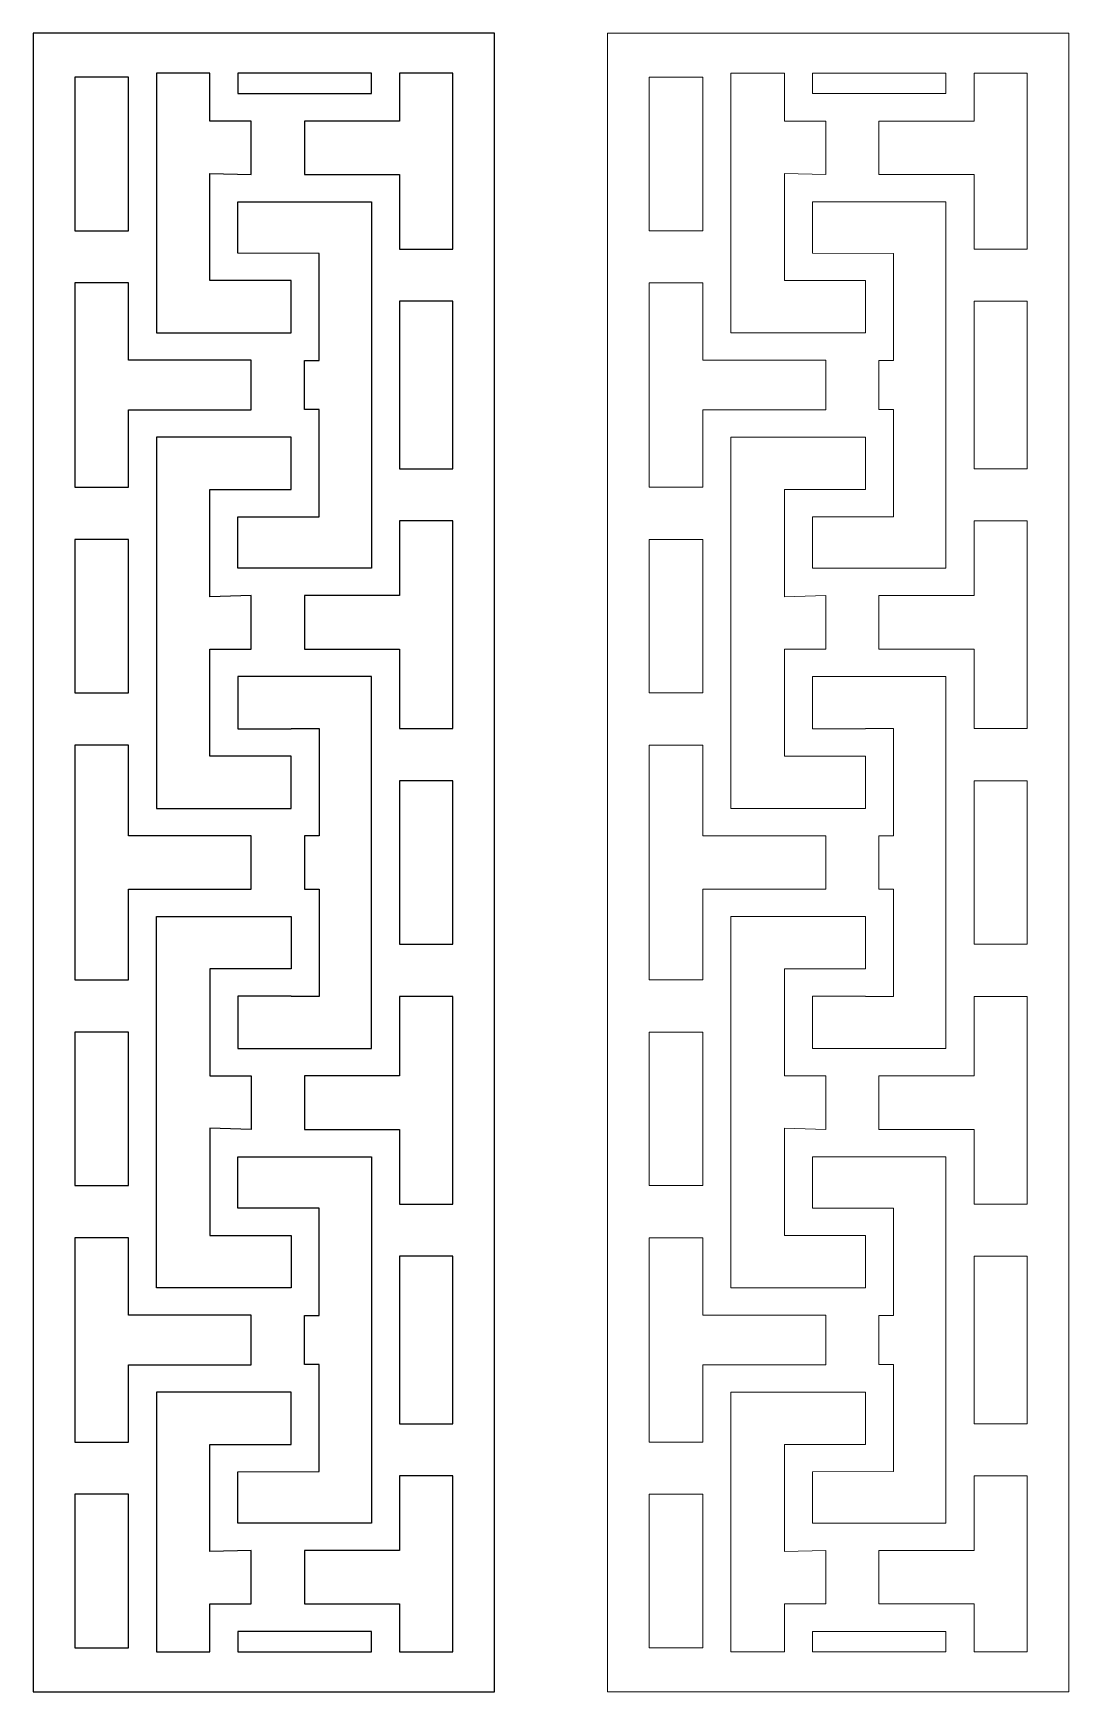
# Model space of a CAD drawing. Header units: centimetres. Extents: x -7.5 to 9.1, y -11.4 to 15.
import ezdxf

# ---------------------------------------------------------------- set-up
doc = ezdxf.new("R2010")
doc.units = ezdxf.units.CM
doc.header["$MEASUREMENT"] = 0
doc.layers.add('Layer 1', color=7, linetype='Continuous')

msp = doc.modelspace()

# ---------------------------------------------------------------- linework, layer by layer
at = {"layer": 'Layer 1', "color": 177}
for points, knots in [([(-7.45065, 15.0297), (-7.45065, 15.0297), (-0.08975, 15.0297), (-0.08975, 15.0297), (-0.08975, 15.0297), (-0.08975, 15.0297), (-0.08975, -11.43466), (-0.08975, -11.43466), (-0.08975, -11.43466), (-0.08975, -11.43466), (-7.45065, -11.43466), (-7.45065, -11.43466), (-7.45065, -11.43466), (-7.45065, -11.43466), (-7.45065, 15.0297), (-7.45065, 15.0297)], [0, 0, 0, 0, 0.2, 0.2, 0.2, 0.2, 0.4, 0.4, 0.4, 0.4, 0.6, 0.6, 0.6, 0.6, 1, 1, 1, 1]), ([(-6.78791, 11.87803), (-6.78791, 11.87803), (-6.78791, 14.32739), (-6.78791, 14.32739), (-6.78791, 14.32739), (-6.78791, 14.32739), (-5.92841, 14.32739), (-5.92841, 14.32739), (-5.92841, 14.32739), (-5.92841, 14.32739), (-5.92841, 11.87803), (-5.92841, 11.87803), (-5.92841, 11.87803), (-5.92841, 11.87803), (-6.78791, 11.87803), (-6.78791, 11.87803)], [0, 0, 0, 0, 0.2, 0.2, 0.2, 0.2, 0.4, 0.4, 0.4, 0.4, 0.6, 0.6, 0.6, 0.6, 1, 1, 1, 1]), ([(-5.48134, 14.39314), (-5.48134, 14.39314), (-4.62969, 14.39314), (-4.62969, 14.39314), (-4.62969, 14.39314), (-4.62969, 14.39314), (-4.62969, 13.62774), (-4.62969, 13.62774), (-4.62969, 13.62774), (-4.62969, 13.62774), (-3.96971, 13.62774), (-3.96971, 13.62774), (-3.96971, 13.62774), (-3.96971, 13.62774), (-3.96971, 12.7755), (-3.96971, 12.7755), (-3.96971, 12.7755), (-3.96971, 12.7755), (-4.62969, 12.79284), (-4.62969, 12.79284), (-4.62969, 12.79284), (-4.62969, 12.79284), (-4.62969, 11.08224), (-4.62969, 11.08224), (-4.62969, 11.08224), (-4.62969, 11.08224), (-3.33431, 11.08224), (-3.33431, 11.08224), (-3.33431, 11.08224), (-3.33431, 11.08224), (-3.33431, 10.24903), (-3.33431, 10.24903), (-3.33431, 10.24903), (-3.33431, 10.24903), (-5.48134, 10.2479), (-5.48134, 10.2479), (-5.48134, 10.2479), (-5.48134, 10.2479), (-5.48134, 14.39314), (-5.48134, 14.39314)], [0, 0, 0, 0, 0.09090909, 0.09090909, 0.09090909, 0.09090909, 0.18181818, 0.18181818, 0.18181818, 0.18181818, 0.27272727, 0.27272727, 0.27272727, 0.27272727, 0.36363636, 0.36363636, 0.36363636, 0.36363636, 0.45454545, 0.45454545, 0.45454545, 0.45454545, 0.54545455, 0.54545455, 0.54545455, 0.54545455, 0.63636364, 0.63636364, 0.63636364, 0.63636364, 0.72727273, 0.72727273, 0.72727273, 0.72727273, 0.81818182, 0.81818182, 0.81818182, 0.81818182, 1, 1, 1, 1]), ([(-4.18261, 14.39314), (-4.18261, 14.39314), (-2.05011, 14.39314), (-2.05011, 14.39314), (-2.05011, 14.39314), (-2.05011, 14.39314), (-2.05011, 14.06642), (-2.05011, 14.06642), (-2.05011, 14.06642), (-2.05011, 14.06642), (-4.18261, 14.06753), (-4.18261, 14.06753), (-4.18261, 14.06753), (-4.18261, 14.06753), (-4.18261, 14.39314), (-4.18261, 14.39314)], [0, 0, 0, 0, 0.2, 0.2, 0.2, 0.2, 0.4, 0.4, 0.4, 0.4, 0.6, 0.6, 0.6, 0.6, 1, 1, 1, 1]), ([(-1.60304, 14.39314), (-1.60304, 14.39314), (-0.7525, 14.39314), (-0.7525, 14.39314), (-0.7525, 14.39314), (-0.7525, 14.39314), (-0.7525, 11.58352), (-0.7525, 11.58352), (-0.7525, 11.58352), (-0.7525, 11.58352), (-1.60304, 11.58352), (-1.60304, 11.58352), (-1.60304, 11.58352), (-1.60304, 11.58352), (-1.60304, 12.7755), (-1.60304, 12.7755), (-1.60304, 12.7755), (-1.60304, 12.7755), (-3.12028, 12.7755), (-3.12028, 12.7755), (-3.12028, 12.7755), (-3.12028, 12.7755), (-3.12028, 13.62774), (-3.12028, 13.62774), (-3.12028, 13.62774), (-3.12028, 13.62774), (-1.60304, 13.62774), (-1.60304, 13.62774), (-1.60304, 13.62774), (-1.60304, 13.62774), (-1.60304, 14.39314), (-1.60304, 14.39314)], [0, 0, 0, 0, 0.11111111, 0.11111111, 0.11111111, 0.11111111, 0.22222222, 0.22222222, 0.22222222, 0.22222222, 0.33333333, 0.33333333, 0.33333333, 0.33333333, 0.44444444, 0.44444444, 0.44444444, 0.44444444, 0.55555556, 0.55555556, 0.55555556, 0.55555556, 0.66666667, 0.66666667, 0.66666667, 0.66666667, 0.77777778, 0.77777778, 0.77777778, 0.77777778, 1, 1, 1, 1]), ([(-3.12028, 9.4158), (-3.12028, 9.4158), (-3.12028, 9.02574), (-3.12028, 9.02574), (-3.12028, 9.02574), (-3.12028, 9.02574), (-2.88723, 9.02574), (-2.88723, 9.02574), (-2.88723, 9.02574), (-2.88723, 9.02574), (-2.88723, 7.31514), (-2.88723, 7.31514), (-2.88723, 7.31514), (-2.88723, 7.31514), (-4.18261, 7.31123), (-4.18261, 7.31123), (-4.18261, 7.31123), (-4.18261, 7.31123), (-4.18261, 6.49255), (-4.18261, 6.49255), (-4.18261, 6.49255), (-4.18261, 6.49255), (-2.05011, 6.49367), (-2.05011, 6.49367), (-2.05011, 6.49367), (-2.05011, 6.49367), (-2.05011, 9.4158), (-2.05011, 9.4158), (-2.05011, 9.4158), (-2.05011, 9.4158), (-2.05011, 12.33794), (-2.05011, 12.33794), (-2.05011, 12.33794), (-2.05011, 12.33794), (-4.18261, 12.33907), (-4.18261, 12.33907), (-4.18261, 12.33907), (-4.18261, 12.33907), (-4.18261, 11.52038), (-4.18261, 11.52038), (-4.18261, 11.52038), (-4.18261, 11.52038), (-2.88723, 11.51645), (-2.88723, 11.51645), (-2.88723, 11.51645), (-2.88723, 11.51645), (-2.88723, 9.80587), (-2.88723, 9.80587), (-2.88723, 9.80587), (-2.88723, 9.80587), (-3.12028, 9.80587), (-3.12028, 9.80587), (-3.12028, 9.80587), (-3.12028, 9.80587), (-3.12028, 9.4158), (-3.12028, 9.4158)], [0, 0, 0, 0, 0.06666667, 0.06666667, 0.06666667, 0.06666667, 0.13333333, 0.13333333, 0.13333333, 0.13333333, 0.2, 0.2, 0.2, 0.2, 0.26666667, 0.26666667, 0.26666667, 0.26666667, 0.33333333, 0.33333333, 0.33333333, 0.33333333, 0.4, 0.4, 0.4, 0.4, 0.46666667, 0.46666667, 0.46666667, 0.46666667, 0.53333333, 0.53333333, 0.53333333, 0.53333333, 0.6, 0.6, 0.6, 0.6, 0.66666667, 0.66666667, 0.66666667, 0.66666667, 0.73333333, 0.73333333, 0.73333333, 0.73333333, 0.8, 0.8, 0.8, 0.8, 0.86666667, 0.86666667, 0.86666667, 0.86666667, 1, 1, 1, 1]), ([(-6.78791, 7.78513), (-6.78791, 7.78513), (-6.78791, 11.04647), (-6.78791, 11.04647), (-6.78791, 11.04647), (-6.78791, 11.04647), (-5.92841, 11.04647), (-5.92841, 11.04647), (-5.92841, 11.04647), (-5.92841, 11.04647), (-5.92841, 9.80978), (-5.92841, 9.80978), (-5.92841, 9.80978), (-5.92841, 9.80978), (-3.96971, 9.80978), (-3.96971, 9.80978), (-3.96971, 9.80978), (-3.96971, 9.80978), (-3.96971, 9.4158), (-3.96971, 9.4158), (-3.96971, 9.4158), (-3.96971, 9.4158), (-3.96971, 9.02183), (-3.96971, 9.02183), (-3.96971, 9.02183), (-3.96971, 9.02183), (-5.92841, 9.02183), (-5.92841, 9.02183), (-5.92841, 9.02183), (-5.92841, 9.02183), (-5.92841, 7.78513), (-5.92841, 7.78513), (-5.92841, 7.78513), (-5.92841, 7.78513), (-6.78791, 7.78513), (-6.78791, 7.78513)], [0, 0, 0, 0, 0.1, 0.1, 0.1, 0.1, 0.2, 0.2, 0.2, 0.2, 0.3, 0.3, 0.3, 0.3, 0.4, 0.4, 0.4, 0.4, 0.5, 0.5, 0.5, 0.5, 0.6, 0.6, 0.6, 0.6, 0.7, 0.7, 0.7, 0.7, 0.8, 0.8, 0.8, 0.8, 1, 1, 1, 1]), ([(-0.7525, 10.75142), (-0.7525, 10.75142), (-0.7525, 9.4158), (-0.7525, 9.4158), (-0.7525, 9.4158), (-0.7525, 9.4158), (-0.7525, 8.08019), (-0.7525, 8.08019), (-0.7525, 8.08019), (-0.7525, 8.08019), (-1.60304, 8.08019), (-1.60304, 8.08019), (-1.60304, 8.08019), (-1.60304, 8.08019), (-1.60304, 9.4158), (-1.60304, 9.4158), (-1.60304, 9.4158), (-1.60304, 9.4158), (-1.60304, 10.75142), (-1.60304, 10.75142), (-1.60304, 10.75142), (-1.60304, 10.75142), (-0.7525, 10.75142), (-0.7525, 10.75142)], [0, 0, 0, 0, 0.14285714, 0.14285714, 0.14285714, 0.14285714, 0.28571429, 0.28571429, 0.28571429, 0.28571429, 0.42857143, 0.42857143, 0.42857143, 0.42857143, 0.57142857, 0.57142857, 0.57142857, 0.57142857, 0.71428571, 0.71428571, 0.71428571, 0.71428571, 1, 1, 1, 1]), ([(-3.96971, 6.05611), (-3.96971, 6.05611), (-3.96971, 5.20388), (-3.96971, 5.20388), (-3.96971, 5.20388), (-3.96971, 5.20388), (-4.62969, 5.20388), (-4.62969, 5.20388), (-4.62969, 5.20388), (-4.62969, 5.20388), (-4.62969, 3.93031), (-4.62969, 3.93031), (-4.62969, 3.93031), (-4.62969, 3.93031), (-4.62969, 3.4933), (-4.62969, 3.4933), (-4.62969, 3.4933), (-4.62969, 3.4933), (-4.62969, 3.49273), (-4.62969, 3.49273), (-4.62969, 3.49273), (-4.62969, 3.49273), (-3.33431, 3.49273), (-3.33431, 3.49273), (-3.33431, 3.49273), (-3.33431, 3.49273), (-3.33431, 2.66063), (-3.33431, 2.66063), (-3.33431, 2.66063), (-3.33431, 2.66063), (-5.48134, 2.66174), (-5.48134, 2.66174), (-5.48134, 2.66174), (-5.48134, 2.66174), (-5.48134, 8.5837), (-5.48134, 8.5837), (-5.48134, 8.5837), (-5.48134, 8.5837), (-3.33431, 8.58258), (-3.33431, 8.58258), (-3.33431, 8.58258), (-3.33431, 8.58258), (-3.33431, 7.74937), (-3.33431, 7.74937), (-3.33431, 7.74937), (-3.33431, 7.74937), (-4.62969, 7.74937), (-4.62969, 7.74937), (-4.62969, 7.74937), (-4.62969, 7.74937), (-4.62969, 6.03878), (-4.62969, 6.03878), (-4.62969, 6.03878), (-4.62969, 6.03878), (-3.96971, 6.05611), (-3.96971, 6.05611)], [0, 0, 0, 0, 0.06666667, 0.06666667, 0.06666667, 0.06666667, 0.13333333, 0.13333333, 0.13333333, 0.13333333, 0.2, 0.2, 0.2, 0.2, 0.26666667, 0.26666667, 0.26666667, 0.26666667, 0.33333333, 0.33333333, 0.33333333, 0.33333333, 0.4, 0.4, 0.4, 0.4, 0.46666667, 0.46666667, 0.46666667, 0.46666667, 0.53333333, 0.53333333, 0.53333333, 0.53333333, 0.6, 0.6, 0.6, 0.6, 0.66666667, 0.66666667, 0.66666667, 0.66666667, 0.73333333, 0.73333333, 0.73333333, 0.73333333, 0.8, 0.8, 0.8, 0.8, 0.86666667, 0.86666667, 0.86666667, 0.86666667, 1, 1, 1, 1]), ([(-0.7525, 7.24809), (-0.7525, 7.24809), (-0.7525, 3.93309), (-0.7525, 3.93309), (-0.7525, 3.93309), (-0.7525, 3.93309), (-1.60304, 3.93309), (-1.60304, 3.93309), (-1.60304, 3.93309), (-1.60304, 3.93309), (-1.60304, 5.20388), (-1.60304, 5.20388), (-1.60304, 5.20388), (-1.60304, 5.20388), (-3.12028, 5.20388), (-3.12028, 5.20388), (-3.12028, 5.20388), (-3.12028, 5.20388), (-3.12028, 6.05611), (-3.12028, 6.05611), (-3.12028, 6.05611), (-3.12028, 6.05611), (-1.60304, 6.05611), (-1.60304, 6.05611), (-1.60304, 6.05611), (-1.60304, 6.05611), (-1.60304, 7.24809), (-1.60304, 7.24809), (-1.60304, 7.24809), (-1.60304, 7.24809), (-0.7525, 7.24809), (-0.7525, 7.24809)], [0, 0, 0, 0, 0.11111111, 0.11111111, 0.11111111, 0.11111111, 0.22222222, 0.22222222, 0.22222222, 0.22222222, 0.33333333, 0.33333333, 0.33333333, 0.33333333, 0.44444444, 0.44444444, 0.44444444, 0.44444444, 0.55555556, 0.55555556, 0.55555556, 0.55555556, 0.66666667, 0.66666667, 0.66666667, 0.66666667, 0.77777778, 0.77777778, 0.77777778, 0.77777778, 1, 1, 1, 1]), ([(-6.78791, 4.50423), (-6.78791, 4.50423), (-6.78791, 6.95358), (-6.78791, 6.95358), (-6.78791, 6.95358), (-6.78791, 6.95358), (-5.92841, 6.95358), (-5.92841, 6.95358), (-5.92841, 6.95358), (-5.92841, 6.95358), (-5.92841, 4.50423), (-5.92841, 4.50423), (-5.92841, 4.50423), (-5.92841, 4.50423), (-6.78791, 4.50423), (-6.78791, 4.50423)], [0, 0, 0, 0, 0.2, 0.2, 0.2, 0.2, 0.4, 0.4, 0.4, 0.4, 0.6, 0.6, 0.6, 0.6, 1, 1, 1, 1]), ([(-2.05011, 1.79751), (-2.05011, 1.79751), (-2.05011, -1.17017), (-2.05011, -1.17017), (-2.05011, -1.17017), (-2.05011, -1.17017), (-4.18261, -1.16906), (-4.18261, -1.16906), (-4.18261, -1.16906), (-4.18261, -1.16906), (-4.18261, -0.33527), (-4.18261, -0.33527), (-4.18261, -0.33527), (-4.18261, -0.33527), (-3.33431, -0.33527), (-3.33431, -0.33527), (-3.33431, -0.33527), (-3.33431, -0.33527), (-3.33431, -0.33918), (-3.33431, -0.33918), (-3.33431, -0.33918), (-3.33431, -0.33918), (-2.88723, -0.33918), (-2.88723, -0.33918), (-2.88723, -0.33918), (-2.88723, -0.33918), (-2.88723, 1.3714), (-2.88723, 1.3714), (-2.88723, 1.3714), (-2.88723, 1.3714), (-3.12028, 1.3714), (-3.12028, 1.3714), (-3.12028, 1.3714), (-3.12028, 1.3714), (-3.12028, 1.79751), (-3.12028, 1.79751), (-3.12028, 1.79751), (-3.12028, 1.79751), (-3.12028, 2.22362), (-3.12028, 2.22362), (-3.12028, 2.22362), (-3.12028, 2.22362), (-2.88723, 2.22362), (-2.88723, 2.22362), (-2.88723, 2.22362), (-2.88723, 2.22362), (-2.88723, 3.93422), (-2.88723, 3.93422), (-2.88723, 3.93422), (-2.88723, 3.93422), (-3.33431, 3.93422), (-3.33431, 3.93422), (-3.33431, 3.93422), (-3.33431, 3.93422), (-3.33431, 3.93031), (-3.33431, 3.93031), (-3.33431, 3.93031), (-3.33431, 3.93031), (-4.18261, 3.93031), (-4.18261, 3.93031), (-4.18261, 3.93031), (-4.18261, 3.93031), (-4.18261, 4.76408), (-4.18261, 4.76408), (-4.18261, 4.76408), (-4.18261, 4.76408), (-2.05011, 4.76519), (-2.05011, 4.76519), (-2.05011, 4.76519), (-2.05011, 4.76519), (-2.05011, 1.79751), (-2.05011, 1.79751)], [0, 0, 0, 0, 0.05263158, 0.05263158, 0.05263158, 0.05263158, 0.10526316, 0.10526316, 0.10526316, 0.10526316, 0.15789474, 0.15789474, 0.15789474, 0.15789474, 0.21052632, 0.21052632, 0.21052632, 0.21052632, 0.26315789, 0.26315789, 0.26315789, 0.26315789, 0.31578947, 0.31578947, 0.31578947, 0.31578947, 0.36842105, 0.36842105, 0.36842105, 0.36842105, 0.42105263, 0.42105263, 0.42105263, 0.42105263, 0.47368421, 0.47368421, 0.47368421, 0.47368421, 0.52631579, 0.52631579, 0.52631579, 0.52631579, 0.57894737, 0.57894737, 0.57894737, 0.57894737, 0.63157895, 0.63157895, 0.63157895, 0.63157895, 0.68421053, 0.68421053, 0.68421053, 0.68421053, 0.73684211, 0.73684211, 0.73684211, 0.73684211, 0.78947368, 0.78947368, 0.78947368, 0.78947368, 0.84210526, 0.84210526, 0.84210526, 0.84210526, 0.89473684, 0.89473684, 0.89473684, 0.89473684, 1, 1, 1, 1]), ([(-6.78791, -0.07709), (-6.78791, -0.07709), (-6.78791, 3.67213), (-6.78791, 3.67213), (-6.78791, 3.67213), (-6.78791, 3.67213), (-5.92841, 3.67213), (-5.92841, 3.67213), (-5.92841, 3.67213), (-5.92841, 3.67213), (-5.92841, 2.22362), (-5.92841, 2.22362), (-5.92841, 2.22362), (-5.92841, 2.22362), (-3.96971, 2.22362), (-3.96971, 2.22362), (-3.96971, 2.22362), (-3.96971, 2.22362), (-3.96971, 1.79751), (-3.96971, 1.79751), (-3.96971, 1.79751), (-3.96971, 1.79751), (-3.96971, 1.3714), (-3.96971, 1.3714), (-3.96971, 1.3714), (-3.96971, 1.3714), (-5.92841, 1.3714), (-5.92841, 1.3714), (-5.92841, 1.3714), (-5.92841, 1.3714), (-5.92841, -0.07709), (-5.92841, -0.07709), (-5.92841, -0.07709), (-5.92841, -0.07709), (-6.78791, -0.07709), (-6.78791, -0.07709)], [0, 0, 0, 0, 0.1, 0.1, 0.1, 0.1, 0.2, 0.2, 0.2, 0.2, 0.3, 0.3, 0.3, 0.3, 0.4, 0.4, 0.4, 0.4, 0.5, 0.5, 0.5, 0.5, 0.6, 0.6, 0.6, 0.6, 0.7, 0.7, 0.7, 0.7, 0.8, 0.8, 0.8, 0.8, 1, 1, 1, 1]), ([(-0.7525, 3.10099), (-0.7525, 3.10099), (-0.7525, 1.79751), (-0.7525, 1.79751), (-0.7525, 1.79751), (-0.7525, 1.79751), (-0.7525, 0.49403), (-0.7525, 0.49403), (-0.7525, 0.49403), (-0.7525, 0.49403), (-1.60304, 0.49403), (-1.60304, 0.49403), (-1.60304, 0.49403), (-1.60304, 0.49403), (-1.60304, 1.79751), (-1.60304, 1.79751), (-1.60304, 1.79751), (-1.60304, 1.79751), (-1.60304, 3.10099), (-1.60304, 3.10099), (-1.60304, 3.10099), (-1.60304, 3.10099), (-0.7525, 3.10099), (-0.7525, 3.10099)], [0, 0, 0, 0, 0.14285714, 0.14285714, 0.14285714, 0.14285714, 0.28571429, 0.28571429, 0.28571429, 0.28571429, 0.42857143, 0.42857143, 0.42857143, 0.42857143, 0.57142857, 0.57142857, 0.57142857, 0.57142857, 0.71428571, 0.71428571, 0.71428571, 0.71428571, 1, 1, 1, 1]), ([(-3.96971, -2.46107), (-3.96971, -2.46107), (-3.96971, -1.60886), (-3.96971, -1.60886), (-3.96971, -1.60886), (-3.96971, -1.60886), (-4.62969, -1.60886), (-4.62969, -1.60886), (-4.62969, -1.60886), (-4.62969, -1.60886), (-4.62969, -0.33527), (-4.62969, -0.33527), (-4.62969, -0.33527), (-4.62969, -0.33527), (-4.62969, 0.10173), (-4.62969, 0.10173), (-4.62969, 0.10173), (-4.62969, 0.10173), (-4.62969, 0.10229), (-4.62969, 0.10229), (-4.62969, 0.10229), (-4.62969, 0.10229), (-3.33431, 0.10229), (-3.33431, 0.10229), (-3.33431, 0.10229), (-3.33431, 0.10229), (-3.33431, 0.93439), (-3.33431, 0.93439), (-3.33431, 0.93439), (-3.33431, 0.93439), (-5.48134, 0.93328), (-5.48134, 0.93328), (-5.48134, 0.93328), (-5.48134, 0.93328), (-5.48134, -4.98867), (-5.48134, -4.98867), (-5.48134, -4.98867), (-5.48134, -4.98867), (-3.33431, -4.98756), (-3.33431, -4.98756), (-3.33431, -4.98756), (-3.33431, -4.98756), (-3.33431, -4.15434), (-3.33431, -4.15434), (-3.33431, -4.15434), (-3.33431, -4.15434), (-4.62969, -4.15434), (-4.62969, -4.15434), (-4.62969, -4.15434), (-4.62969, -4.15434), (-4.62969, -2.44376), (-4.62969, -2.44376), (-4.62969, -2.44376), (-4.62969, -2.44376), (-3.96971, -2.46107), (-3.96971, -2.46107)], [0, 0, 0, 0, 0.06666667, 0.06666667, 0.06666667, 0.06666667, 0.13333333, 0.13333333, 0.13333333, 0.13333333, 0.2, 0.2, 0.2, 0.2, 0.26666667, 0.26666667, 0.26666667, 0.26666667, 0.33333333, 0.33333333, 0.33333333, 0.33333333, 0.4, 0.4, 0.4, 0.4, 0.46666667, 0.46666667, 0.46666667, 0.46666667, 0.53333333, 0.53333333, 0.53333333, 0.53333333, 0.6, 0.6, 0.6, 0.6, 0.66666667, 0.66666667, 0.66666667, 0.66666667, 0.73333333, 0.73333333, 0.73333333, 0.73333333, 0.8, 0.8, 0.8, 0.8, 0.86666667, 0.86666667, 0.86666667, 0.86666667, 1, 1, 1, 1]), ([(-0.7525, -0.33807), (-0.7525, -0.33807), (-0.7525, -3.65307), (-0.7525, -3.65307), (-0.7525, -3.65307), (-0.7525, -3.65307), (-1.60304, -3.65307), (-1.60304, -3.65307), (-1.60304, -3.65307), (-1.60304, -3.65307), (-1.60304, -2.46107), (-1.60304, -2.46107), (-1.60304, -2.46107), (-1.60304, -2.46107), (-3.12028, -2.46107), (-3.12028, -2.46107), (-3.12028, -2.46107), (-3.12028, -2.46107), (-3.12028, -1.60886), (-3.12028, -1.60886), (-3.12028, -1.60886), (-3.12028, -1.60886), (-1.60304, -1.60886), (-1.60304, -1.60886), (-1.60304, -1.60886), (-1.60304, -1.60886), (-1.60304, -0.33807), (-1.60304, -0.33807), (-1.60304, -0.33807), (-1.60304, -0.33807), (-0.7525, -0.33807), (-0.7525, -0.33807)], [0, 0, 0, 0, 0.11111111, 0.11111111, 0.11111111, 0.11111111, 0.22222222, 0.22222222, 0.22222222, 0.22222222, 0.33333333, 0.33333333, 0.33333333, 0.33333333, 0.44444444, 0.44444444, 0.44444444, 0.44444444, 0.55555556, 0.55555556, 0.55555556, 0.55555556, 0.66666667, 0.66666667, 0.66666667, 0.66666667, 0.77777778, 0.77777778, 0.77777778, 0.77777778, 1, 1, 1, 1]), ([(-6.78791, -3.35857), (-6.78791, -3.35857), (-6.78791, -0.9092), (-6.78791, -0.9092), (-6.78791, -0.9092), (-6.78791, -0.9092), (-5.92841, -0.9092), (-5.92841, -0.9092), (-5.92841, -0.9092), (-5.92841, -0.9092), (-5.92841, -3.35857), (-5.92841, -3.35857), (-5.92841, -3.35857), (-5.92841, -3.35857), (-6.78791, -3.35857), (-6.78791, -3.35857)], [0, 0, 0, 0, 0.2, 0.2, 0.2, 0.2, 0.4, 0.4, 0.4, 0.4, 0.6, 0.6, 0.6, 0.6, 1, 1, 1, 1]), ([(-3.12028, -5.82079), (-3.12028, -5.82079), (-3.12028, -6.21085), (-3.12028, -6.21085), (-3.12028, -6.21085), (-3.12028, -6.21085), (-2.88723, -6.21085), (-2.88723, -6.21085), (-2.88723, -6.21085), (-2.88723, -6.21085), (-2.88723, -7.92144), (-2.88723, -7.92144), (-2.88723, -7.92144), (-2.88723, -7.92144), (-4.18261, -7.92535), (-4.18261, -7.92535), (-4.18261, -7.92535), (-4.18261, -7.92535), (-4.18261, -8.74404), (-4.18261, -8.74404), (-4.18261, -8.74404), (-4.18261, -8.74404), (-2.05011, -8.74293), (-2.05011, -8.74293), (-2.05011, -8.74293), (-2.05011, -8.74293), (-2.05011, -5.82079), (-2.05011, -5.82079), (-2.05011, -5.82079), (-2.05011, -5.82079), (-2.05011, -2.89865), (-2.05011, -2.89865), (-2.05011, -2.89865), (-2.05011, -2.89865), (-4.18261, -2.89752), (-4.18261, -2.89752), (-4.18261, -2.89752), (-4.18261, -2.89752), (-4.18261, -3.71621), (-4.18261, -3.71621), (-4.18261, -3.71621), (-4.18261, -3.71621), (-2.88723, -3.72013), (-2.88723, -3.72013), (-2.88723, -3.72013), (-2.88723, -3.72013), (-2.88723, -5.43073), (-2.88723, -5.43073), (-2.88723, -5.43073), (-2.88723, -5.43073), (-3.12028, -5.43073), (-3.12028, -5.43073), (-3.12028, -5.43073), (-3.12028, -5.43073), (-3.12028, -5.82079), (-3.12028, -5.82079)], [0, 0, 0, 0, 0.06666667, 0.06666667, 0.06666667, 0.06666667, 0.13333333, 0.13333333, 0.13333333, 0.13333333, 0.2, 0.2, 0.2, 0.2, 0.26666667, 0.26666667, 0.26666667, 0.26666667, 0.33333333, 0.33333333, 0.33333333, 0.33333333, 0.4, 0.4, 0.4, 0.4, 0.46666667, 0.46666667, 0.46666667, 0.46666667, 0.53333333, 0.53333333, 0.53333333, 0.53333333, 0.6, 0.6, 0.6, 0.6, 0.66666667, 0.66666667, 0.66666667, 0.66666667, 0.73333333, 0.73333333, 0.73333333, 0.73333333, 0.8, 0.8, 0.8, 0.8, 0.86666667, 0.86666667, 0.86666667, 0.86666667, 1, 1, 1, 1]), ([(-6.78791, -7.45146), (-6.78791, -7.45146), (-6.78791, -4.1901), (-6.78791, -4.1901), (-6.78791, -4.1901), (-6.78791, -4.1901), (-5.92841, -4.1901), (-5.92841, -4.1901), (-5.92841, -4.1901), (-5.92841, -4.1901), (-5.92841, -5.4268), (-5.92841, -5.4268), (-5.92841, -5.4268), (-5.92841, -5.4268), (-3.96971, -5.4268), (-3.96971, -5.4268), (-3.96971, -5.4268), (-3.96971, -5.4268), (-3.96971, -5.82079), (-3.96971, -5.82079), (-3.96971, -5.82079), (-3.96971, -5.82079), (-3.96971, -6.21476), (-3.96971, -6.21476), (-3.96971, -6.21476), (-3.96971, -6.21476), (-5.92841, -6.21476), (-5.92841, -6.21476), (-5.92841, -6.21476), (-5.92841, -6.21476), (-5.92841, -7.45146), (-5.92841, -7.45146), (-5.92841, -7.45146), (-5.92841, -7.45146), (-6.78791, -7.45146), (-6.78791, -7.45146)], [0, 0, 0, 0, 0.1, 0.1, 0.1, 0.1, 0.2, 0.2, 0.2, 0.2, 0.3, 0.3, 0.3, 0.3, 0.4, 0.4, 0.4, 0.4, 0.5, 0.5, 0.5, 0.5, 0.6, 0.6, 0.6, 0.6, 0.7, 0.7, 0.7, 0.7, 0.8, 0.8, 0.8, 0.8, 1, 1, 1, 1]), ([(-0.7525, -4.48517), (-0.7525, -4.48517), (-0.7525, -5.82079), (-0.7525, -5.82079), (-0.7525, -5.82079), (-0.7525, -5.82079), (-0.7525, -7.15639), (-0.7525, -7.15639), (-0.7525, -7.15639), (-0.7525, -7.15639), (-1.60304, -7.15639), (-1.60304, -7.15639), (-1.60304, -7.15639), (-1.60304, -7.15639), (-1.60304, -5.82079), (-1.60304, -5.82079), (-1.60304, -5.82079), (-1.60304, -5.82079), (-1.60304, -4.48517), (-1.60304, -4.48517), (-1.60304, -4.48517), (-1.60304, -4.48517), (-0.7525, -4.48517), (-0.7525, -4.48517)], [0, 0, 0, 0, 0.14285714, 0.14285714, 0.14285714, 0.14285714, 0.28571429, 0.28571429, 0.28571429, 0.28571429, 0.42857143, 0.42857143, 0.42857143, 0.42857143, 0.57142857, 0.57142857, 0.57142857, 0.57142857, 0.71428571, 0.71428571, 0.71428571, 0.71428571, 1, 1, 1, 1]), ([(-4.62969, -10.7981), (-4.62969, -10.7981), (-5.48134, -10.7981), (-5.48134, -10.7981), (-5.48134, -10.7981), (-5.48134, -10.7981), (-5.48134, -6.65289), (-5.48134, -6.65289), (-5.48134, -6.65289), (-5.48134, -6.65289), (-3.33431, -6.654), (-3.33431, -6.654), (-3.33431, -6.654), (-3.33431, -6.654), (-3.33431, -7.48722), (-3.33431, -7.48722), (-3.33431, -7.48722), (-3.33431, -7.48722), (-4.62969, -7.48722), (-4.62969, -7.48722), (-4.62969, -7.48722), (-4.62969, -7.48722), (-4.62969, -9.19781), (-4.62969, -9.19781), (-4.62969, -9.19781), (-4.62969, -9.19781), (-3.96971, -9.18049), (-3.96971, -9.18049), (-3.96971, -9.18049), (-3.96971, -9.18049), (-3.96971, -10.03271), (-3.96971, -10.03271), (-3.96971, -10.03271), (-3.96971, -10.03271), (-4.62969, -10.03271), (-4.62969, -10.03271), (-4.62969, -10.03271), (-4.62969, -10.03271), (-4.62969, -10.7981), (-4.62969, -10.7981)], [0, 0, 0, 0, 0.09090909, 0.09090909, 0.09090909, 0.09090909, 0.18181818, 0.18181818, 0.18181818, 0.18181818, 0.27272727, 0.27272727, 0.27272727, 0.27272727, 0.36363636, 0.36363636, 0.36363636, 0.36363636, 0.45454545, 0.45454545, 0.45454545, 0.45454545, 0.54545455, 0.54545455, 0.54545455, 0.54545455, 0.63636364, 0.63636364, 0.63636364, 0.63636364, 0.72727273, 0.72727273, 0.72727273, 0.72727273, 0.81818182, 0.81818182, 0.81818182, 0.81818182, 1, 1, 1, 1]), ([(-0.7525, -7.98851), (-0.7525, -7.98851), (-0.7525, -10.7981), (-0.7525, -10.7981), (-0.7525, -10.7981), (-0.7525, -10.7981), (-1.60304, -10.7981), (-1.60304, -10.7981), (-1.60304, -10.7981), (-1.60304, -10.7981), (-1.60304, -10.03271), (-1.60304, -10.03271), (-1.60304, -10.03271), (-1.60304, -10.03271), (-3.12028, -10.03271), (-3.12028, -10.03271), (-3.12028, -10.03271), (-3.12028, -10.03271), (-3.12028, -9.18049), (-3.12028, -9.18049), (-3.12028, -9.18049), (-3.12028, -9.18049), (-1.60304, -9.18049), (-1.60304, -9.18049), (-1.60304, -9.18049), (-1.60304, -9.18049), (-1.60304, -7.98851), (-1.60304, -7.98851), (-1.60304, -7.98851), (-1.60304, -7.98851), (-0.7525, -7.98851), (-0.7525, -7.98851)], [0, 0, 0, 0, 0.11111111, 0.11111111, 0.11111111, 0.11111111, 0.22222222, 0.22222222, 0.22222222, 0.22222222, 0.33333333, 0.33333333, 0.33333333, 0.33333333, 0.44444444, 0.44444444, 0.44444444, 0.44444444, 0.55555556, 0.55555556, 0.55555556, 0.55555556, 0.66666667, 0.66666667, 0.66666667, 0.66666667, 0.77777778, 0.77777778, 0.77777778, 0.77777778, 1, 1, 1, 1]), ([(-6.78791, -10.73237), (-6.78791, -10.73237), (-6.78791, -8.283), (-6.78791, -8.283), (-6.78791, -8.283), (-6.78791, -8.283), (-5.92841, -8.283), (-5.92841, -8.283), (-5.92841, -8.283), (-5.92841, -8.283), (-5.92841, -10.73237), (-5.92841, -10.73237), (-5.92841, -10.73237), (-5.92841, -10.73237), (-6.78791, -10.73237), (-6.78791, -10.73237)], [0, 0, 0, 0, 0.2, 0.2, 0.2, 0.2, 0.4, 0.4, 0.4, 0.4, 0.6, 0.6, 0.6, 0.6, 1, 1, 1, 1]), ([(-2.05011, -10.7981), (-2.05011, -10.7981), (-4.18261, -10.7981), (-4.18261, -10.7981), (-4.18261, -10.7981), (-4.18261, -10.7981), (-4.18261, -10.47251), (-4.18261, -10.47251), (-4.18261, -10.47251), (-4.18261, -10.47251), (-2.05011, -10.47138), (-2.05011, -10.47138), (-2.05011, -10.47138), (-2.05011, -10.47138), (-2.05011, -10.7981), (-2.05011, -10.7981)], [0, 0, 0, 0, 0.2, 0.2, 0.2, 0.2, 0.4, 0.4, 0.4, 0.4, 0.6, 0.6, 0.6, 0.6, 1, 1, 1, 1])]:
    msp.add_open_spline(points, degree=3, knots=knots, dxfattribs=at)
at = {"layer": 'Layer 1', "color": 242, "lineweight": 9}
for points, knots in [([(1.71575, 15.0297), (1.71575, 15.0297), (9.07665, 15.0297), (9.07665, 15.0297), (9.07665, 15.0297), (9.07665, 15.0297), (9.07665, -11.43466), (9.07665, -11.43466), (9.07665, -11.43466), (9.07665, -11.43466), (1.71575, -11.43466), (1.71575, -11.43466), (1.71575, -11.43466), (1.71575, -11.43466), (1.71575, 15.0297), (1.71575, 15.0297)], [0, 0, 0, 0, 0.2, 0.2, 0.2, 0.2, 0.4, 0.4, 0.4, 0.4, 0.6, 0.6, 0.6, 0.6, 1, 1, 1, 1]), ([(2.37849, 11.87803), (2.37849, 11.87803), (2.37849, 14.32739), (2.37849, 14.32739), (2.37849, 14.32739), (2.37849, 14.32739), (3.23799, 14.32739), (3.23799, 14.32739), (3.23799, 14.32739), (3.23799, 14.32739), (3.23799, 11.87803), (3.23799, 11.87803), (3.23799, 11.87803), (3.23799, 11.87803), (2.37849, 11.87803), (2.37849, 11.87803)], [0, 0, 0, 0, 0.2, 0.2, 0.2, 0.2, 0.4, 0.4, 0.4, 0.4, 0.6, 0.6, 0.6, 0.6, 1, 1, 1, 1]), ([(3.68506, 14.39314), (3.68506, 14.39314), (4.53671, 14.39314), (4.53671, 14.39314), (4.53671, 14.39314), (4.53671, 14.39314), (4.53671, 13.62774), (4.53671, 13.62774), (4.53671, 13.62774), (4.53671, 13.62774), (5.19669, 13.62774), (5.19669, 13.62774), (5.19669, 13.62774), (5.19669, 13.62774), (5.19669, 12.7755), (5.19669, 12.7755), (5.19669, 12.7755), (5.19669, 12.7755), (4.53671, 12.79284), (4.53671, 12.79284), (4.53671, 12.79284), (4.53671, 12.79284), (4.53671, 11.08224), (4.53671, 11.08224), (4.53671, 11.08224), (4.53671, 11.08224), (5.83209, 11.08224), (5.83209, 11.08224), (5.83209, 11.08224), (5.83209, 11.08224), (5.83209, 10.24903), (5.83209, 10.24903), (5.83209, 10.24903), (5.83209, 10.24903), (3.68506, 10.2479), (3.68506, 10.2479), (3.68506, 10.2479), (3.68506, 10.2479), (3.68506, 14.39314), (3.68506, 14.39314)], [0, 0, 0, 0, 0.09090909, 0.09090909, 0.09090909, 0.09090909, 0.18181818, 0.18181818, 0.18181818, 0.18181818, 0.27272727, 0.27272727, 0.27272727, 0.27272727, 0.36363636, 0.36363636, 0.36363636, 0.36363636, 0.45454545, 0.45454545, 0.45454545, 0.45454545, 0.54545455, 0.54545455, 0.54545455, 0.54545455, 0.63636364, 0.63636364, 0.63636364, 0.63636364, 0.72727273, 0.72727273, 0.72727273, 0.72727273, 0.81818182, 0.81818182, 0.81818182, 0.81818182, 1, 1, 1, 1]), ([(4.98379, 14.39314), (4.98379, 14.39314), (7.11629, 14.39314), (7.11629, 14.39314), (7.11629, 14.39314), (7.11629, 14.39314), (7.11629, 14.06642), (7.11629, 14.06642), (7.11629, 14.06642), (7.11629, 14.06642), (4.98379, 14.06753), (4.98379, 14.06753), (4.98379, 14.06753), (4.98379, 14.06753), (4.98379, 14.39314), (4.98379, 14.39314)], [0, 0, 0, 0, 0.2, 0.2, 0.2, 0.2, 0.4, 0.4, 0.4, 0.4, 0.6, 0.6, 0.6, 0.6, 1, 1, 1, 1]), ([(7.56336, 14.39314), (7.56336, 14.39314), (8.4139, 14.39314), (8.4139, 14.39314), (8.4139, 14.39314), (8.4139, 14.39314), (8.4139, 11.58352), (8.4139, 11.58352), (8.4139, 11.58352), (8.4139, 11.58352), (7.56336, 11.58352), (7.56336, 11.58352), (7.56336, 11.58352), (7.56336, 11.58352), (7.56336, 12.7755), (7.56336, 12.7755), (7.56336, 12.7755), (7.56336, 12.7755), (6.04612, 12.7755), (6.04612, 12.7755), (6.04612, 12.7755), (6.04612, 12.7755), (6.04612, 13.62774), (6.04612, 13.62774), (6.04612, 13.62774), (6.04612, 13.62774), (7.56336, 13.62774), (7.56336, 13.62774), (7.56336, 13.62774), (7.56336, 13.62774), (7.56336, 14.39314), (7.56336, 14.39314)], [0, 0, 0, 0, 0.11111111, 0.11111111, 0.11111111, 0.11111111, 0.22222222, 0.22222222, 0.22222222, 0.22222222, 0.33333333, 0.33333333, 0.33333333, 0.33333333, 0.44444444, 0.44444444, 0.44444444, 0.44444444, 0.55555556, 0.55555556, 0.55555556, 0.55555556, 0.66666667, 0.66666667, 0.66666667, 0.66666667, 0.77777778, 0.77777778, 0.77777778, 0.77777778, 1, 1, 1, 1]), ([(6.04612, 9.4158), (6.04612, 9.4158), (6.04612, 9.02574), (6.04612, 9.02574), (6.04612, 9.02574), (6.04612, 9.02574), (6.27917, 9.02574), (6.27917, 9.02574), (6.27917, 9.02574), (6.27917, 9.02574), (6.27917, 7.31514), (6.27917, 7.31514), (6.27917, 7.31514), (6.27917, 7.31514), (4.98379, 7.31123), (4.98379, 7.31123), (4.98379, 7.31123), (4.98379, 7.31123), (4.98379, 6.49255), (4.98379, 6.49255), (4.98379, 6.49255), (4.98379, 6.49255), (7.11629, 6.49367), (7.11629, 6.49367), (7.11629, 6.49367), (7.11629, 6.49367), (7.11629, 9.4158), (7.11629, 9.4158), (7.11629, 9.4158), (7.11629, 9.4158), (7.11629, 12.33794), (7.11629, 12.33794), (7.11629, 12.33794), (7.11629, 12.33794), (4.98379, 12.33907), (4.98379, 12.33907), (4.98379, 12.33907), (4.98379, 12.33907), (4.98379, 11.52038), (4.98379, 11.52038), (4.98379, 11.52038), (4.98379, 11.52038), (6.27917, 11.51645), (6.27917, 11.51645), (6.27917, 11.51645), (6.27917, 11.51645), (6.27917, 9.80587), (6.27917, 9.80587), (6.27917, 9.80587), (6.27917, 9.80587), (6.04612, 9.80587), (6.04612, 9.80587), (6.04612, 9.80587), (6.04612, 9.80587), (6.04612, 9.4158), (6.04612, 9.4158)], [0, 0, 0, 0, 0.06666667, 0.06666667, 0.06666667, 0.06666667, 0.13333333, 0.13333333, 0.13333333, 0.13333333, 0.2, 0.2, 0.2, 0.2, 0.26666667, 0.26666667, 0.26666667, 0.26666667, 0.33333333, 0.33333333, 0.33333333, 0.33333333, 0.4, 0.4, 0.4, 0.4, 0.46666667, 0.46666667, 0.46666667, 0.46666667, 0.53333333, 0.53333333, 0.53333333, 0.53333333, 0.6, 0.6, 0.6, 0.6, 0.66666667, 0.66666667, 0.66666667, 0.66666667, 0.73333333, 0.73333333, 0.73333333, 0.73333333, 0.8, 0.8, 0.8, 0.8, 0.86666667, 0.86666667, 0.86666667, 0.86666667, 1, 1, 1, 1]), ([(2.37849, 7.78513), (2.37849, 7.78513), (2.37849, 11.04647), (2.37849, 11.04647), (2.37849, 11.04647), (2.37849, 11.04647), (3.23799, 11.04647), (3.23799, 11.04647), (3.23799, 11.04647), (3.23799, 11.04647), (3.23799, 9.80978), (3.23799, 9.80978), (3.23799, 9.80978), (3.23799, 9.80978), (5.19669, 9.80978), (5.19669, 9.80978), (5.19669, 9.80978), (5.19669, 9.80978), (5.19669, 9.4158), (5.19669, 9.4158), (5.19669, 9.4158), (5.19669, 9.4158), (5.19669, 9.02183), (5.19669, 9.02183), (5.19669, 9.02183), (5.19669, 9.02183), (3.23799, 9.02183), (3.23799, 9.02183), (3.23799, 9.02183), (3.23799, 9.02183), (3.23799, 7.78513), (3.23799, 7.78513), (3.23799, 7.78513), (3.23799, 7.78513), (2.37849, 7.78513), (2.37849, 7.78513)], [0, 0, 0, 0, 0.1, 0.1, 0.1, 0.1, 0.2, 0.2, 0.2, 0.2, 0.3, 0.3, 0.3, 0.3, 0.4, 0.4, 0.4, 0.4, 0.5, 0.5, 0.5, 0.5, 0.6, 0.6, 0.6, 0.6, 0.7, 0.7, 0.7, 0.7, 0.8, 0.8, 0.8, 0.8, 1, 1, 1, 1]), ([(8.4139, 10.75142), (8.4139, 10.75142), (8.4139, 9.4158), (8.4139, 9.4158), (8.4139, 9.4158), (8.4139, 9.4158), (8.4139, 8.08019), (8.4139, 8.08019), (8.4139, 8.08019), (8.4139, 8.08019), (7.56336, 8.08019), (7.56336, 8.08019), (7.56336, 8.08019), (7.56336, 8.08019), (7.56336, 9.4158), (7.56336, 9.4158), (7.56336, 9.4158), (7.56336, 9.4158), (7.56336, 10.75142), (7.56336, 10.75142), (7.56336, 10.75142), (7.56336, 10.75142), (8.4139, 10.75142), (8.4139, 10.75142)], [0, 0, 0, 0, 0.14285714, 0.14285714, 0.14285714, 0.14285714, 0.28571429, 0.28571429, 0.28571429, 0.28571429, 0.42857143, 0.42857143, 0.42857143, 0.42857143, 0.57142857, 0.57142857, 0.57142857, 0.57142857, 0.71428571, 0.71428571, 0.71428571, 0.71428571, 1, 1, 1, 1]), ([(5.19669, 6.05611), (5.19669, 6.05611), (5.19669, 5.20388), (5.19669, 5.20388), (5.19669, 5.20388), (5.19669, 5.20388), (4.53671, 5.20388), (4.53671, 5.20388), (4.53671, 5.20388), (4.53671, 5.20388), (4.53671, 3.93031), (4.53671, 3.93031), (4.53671, 3.93031), (4.53671, 3.93031), (4.53671, 3.4933), (4.53671, 3.4933), (4.53671, 3.4933), (4.53671, 3.4933), (4.53671, 3.49273), (4.53671, 3.49273), (4.53671, 3.49273), (4.53671, 3.49273), (5.83209, 3.49273), (5.83209, 3.49273), (5.83209, 3.49273), (5.83209, 3.49273), (5.83209, 2.66063), (5.83209, 2.66063), (5.83209, 2.66063), (5.83209, 2.66063), (3.68506, 2.66174), (3.68506, 2.66174), (3.68506, 2.66174), (3.68506, 2.66174), (3.68506, 8.5837), (3.68506, 8.5837), (3.68506, 8.5837), (3.68506, 8.5837), (5.83209, 8.58258), (5.83209, 8.58258), (5.83209, 8.58258), (5.83209, 8.58258), (5.83209, 7.74937), (5.83209, 7.74937), (5.83209, 7.74937), (5.83209, 7.74937), (4.53671, 7.74937), (4.53671, 7.74937), (4.53671, 7.74937), (4.53671, 7.74937), (4.53671, 6.03878), (4.53671, 6.03878), (4.53671, 6.03878), (4.53671, 6.03878), (5.19669, 6.05611), (5.19669, 6.05611)], [0, 0, 0, 0, 0.06666667, 0.06666667, 0.06666667, 0.06666667, 0.13333333, 0.13333333, 0.13333333, 0.13333333, 0.2, 0.2, 0.2, 0.2, 0.26666667, 0.26666667, 0.26666667, 0.26666667, 0.33333333, 0.33333333, 0.33333333, 0.33333333, 0.4, 0.4, 0.4, 0.4, 0.46666667, 0.46666667, 0.46666667, 0.46666667, 0.53333333, 0.53333333, 0.53333333, 0.53333333, 0.6, 0.6, 0.6, 0.6, 0.66666667, 0.66666667, 0.66666667, 0.66666667, 0.73333333, 0.73333333, 0.73333333, 0.73333333, 0.8, 0.8, 0.8, 0.8, 0.86666667, 0.86666667, 0.86666667, 0.86666667, 1, 1, 1, 1]), ([(8.4139, 7.24809), (8.4139, 7.24809), (8.4139, 3.93309), (8.4139, 3.93309), (8.4139, 3.93309), (8.4139, 3.93309), (7.56336, 3.93309), (7.56336, 3.93309), (7.56336, 3.93309), (7.56336, 3.93309), (7.56336, 5.20388), (7.56336, 5.20388), (7.56336, 5.20388), (7.56336, 5.20388), (6.04612, 5.20388), (6.04612, 5.20388), (6.04612, 5.20388), (6.04612, 5.20388), (6.04612, 6.05611), (6.04612, 6.05611), (6.04612, 6.05611), (6.04612, 6.05611), (7.56336, 6.05611), (7.56336, 6.05611), (7.56336, 6.05611), (7.56336, 6.05611), (7.56336, 7.24809), (7.56336, 7.24809), (7.56336, 7.24809), (7.56336, 7.24809), (8.4139, 7.24809), (8.4139, 7.24809)], [0, 0, 0, 0, 0.11111111, 0.11111111, 0.11111111, 0.11111111, 0.22222222, 0.22222222, 0.22222222, 0.22222222, 0.33333333, 0.33333333, 0.33333333, 0.33333333, 0.44444444, 0.44444444, 0.44444444, 0.44444444, 0.55555556, 0.55555556, 0.55555556, 0.55555556, 0.66666667, 0.66666667, 0.66666667, 0.66666667, 0.77777778, 0.77777778, 0.77777778, 0.77777778, 1, 1, 1, 1]), ([(2.37849, 4.50423), (2.37849, 4.50423), (2.37849, 6.95358), (2.37849, 6.95358), (2.37849, 6.95358), (2.37849, 6.95358), (3.23799, 6.95358), (3.23799, 6.95358), (3.23799, 6.95358), (3.23799, 6.95358), (3.23799, 4.50423), (3.23799, 4.50423), (3.23799, 4.50423), (3.23799, 4.50423), (2.37849, 4.50423), (2.37849, 4.50423)], [0, 0, 0, 0, 0.2, 0.2, 0.2, 0.2, 0.4, 0.4, 0.4, 0.4, 0.6, 0.6, 0.6, 0.6, 1, 1, 1, 1]), ([(7.11629, 1.79751), (7.11629, 1.79751), (7.11629, -1.17017), (7.11629, -1.17017), (7.11629, -1.17017), (7.11629, -1.17017), (4.98379, -1.16906), (4.98379, -1.16906), (4.98379, -1.16906), (4.98379, -1.16906), (4.98379, -0.33527), (4.98379, -0.33527), (4.98379, -0.33527), (4.98379, -0.33527), (5.83209, -0.33527), (5.83209, -0.33527), (5.83209, -0.33527), (5.83209, -0.33527), (5.83209, -0.33918), (5.83209, -0.33918), (5.83209, -0.33918), (5.83209, -0.33918), (6.27917, -0.33918), (6.27917, -0.33918), (6.27917, -0.33918), (6.27917, -0.33918), (6.27917, 1.3714), (6.27917, 1.3714), (6.27917, 1.3714), (6.27917, 1.3714), (6.04612, 1.3714), (6.04612, 1.3714), (6.04612, 1.3714), (6.04612, 1.3714), (6.04612, 1.79751), (6.04612, 1.79751), (6.04612, 1.79751), (6.04612, 1.79751), (6.04612, 2.22362), (6.04612, 2.22362), (6.04612, 2.22362), (6.04612, 2.22362), (6.27917, 2.22362), (6.27917, 2.22362), (6.27917, 2.22362), (6.27917, 2.22362), (6.27917, 3.93422), (6.27917, 3.93422), (6.27917, 3.93422), (6.27917, 3.93422), (5.83209, 3.93422), (5.83209, 3.93422), (5.83209, 3.93422), (5.83209, 3.93422), (5.83209, 3.93031), (5.83209, 3.93031), (5.83209, 3.93031), (5.83209, 3.93031), (4.98379, 3.93031), (4.98379, 3.93031), (4.98379, 3.93031), (4.98379, 3.93031), (4.98379, 4.76408), (4.98379, 4.76408), (4.98379, 4.76408), (4.98379, 4.76408), (7.11629, 4.76519), (7.11629, 4.76519), (7.11629, 4.76519), (7.11629, 4.76519), (7.11629, 1.79751), (7.11629, 1.79751)], [0, 0, 0, 0, 0.05263158, 0.05263158, 0.05263158, 0.05263158, 0.10526316, 0.10526316, 0.10526316, 0.10526316, 0.15789474, 0.15789474, 0.15789474, 0.15789474, 0.21052632, 0.21052632, 0.21052632, 0.21052632, 0.26315789, 0.26315789, 0.26315789, 0.26315789, 0.31578947, 0.31578947, 0.31578947, 0.31578947, 0.36842105, 0.36842105, 0.36842105, 0.36842105, 0.42105263, 0.42105263, 0.42105263, 0.42105263, 0.47368421, 0.47368421, 0.47368421, 0.47368421, 0.52631579, 0.52631579, 0.52631579, 0.52631579, 0.57894737, 0.57894737, 0.57894737, 0.57894737, 0.63157895, 0.63157895, 0.63157895, 0.63157895, 0.68421053, 0.68421053, 0.68421053, 0.68421053, 0.73684211, 0.73684211, 0.73684211, 0.73684211, 0.78947368, 0.78947368, 0.78947368, 0.78947368, 0.84210526, 0.84210526, 0.84210526, 0.84210526, 0.89473684, 0.89473684, 0.89473684, 0.89473684, 1, 1, 1, 1]), ([(2.37849, -0.07709), (2.37849, -0.07709), (2.37849, 3.67213), (2.37849, 3.67213), (2.37849, 3.67213), (2.37849, 3.67213), (3.23799, 3.67213), (3.23799, 3.67213), (3.23799, 3.67213), (3.23799, 3.67213), (3.23799, 2.22362), (3.23799, 2.22362), (3.23799, 2.22362), (3.23799, 2.22362), (5.19669, 2.22362), (5.19669, 2.22362), (5.19669, 2.22362), (5.19669, 2.22362), (5.19669, 1.79751), (5.19669, 1.79751), (5.19669, 1.79751), (5.19669, 1.79751), (5.19669, 1.3714), (5.19669, 1.3714), (5.19669, 1.3714), (5.19669, 1.3714), (3.23799, 1.3714), (3.23799, 1.3714), (3.23799, 1.3714), (3.23799, 1.3714), (3.23799, -0.07709), (3.23799, -0.07709), (3.23799, -0.07709), (3.23799, -0.07709), (2.37849, -0.07709), (2.37849, -0.07709)], [0, 0, 0, 0, 0.1, 0.1, 0.1, 0.1, 0.2, 0.2, 0.2, 0.2, 0.3, 0.3, 0.3, 0.3, 0.4, 0.4, 0.4, 0.4, 0.5, 0.5, 0.5, 0.5, 0.6, 0.6, 0.6, 0.6, 0.7, 0.7, 0.7, 0.7, 0.8, 0.8, 0.8, 0.8, 1, 1, 1, 1]), ([(8.4139, 3.10099), (8.4139, 3.10099), (8.4139, 1.79751), (8.4139, 1.79751), (8.4139, 1.79751), (8.4139, 1.79751), (8.4139, 0.49403), (8.4139, 0.49403), (8.4139, 0.49403), (8.4139, 0.49403), (7.56336, 0.49403), (7.56336, 0.49403), (7.56336, 0.49403), (7.56336, 0.49403), (7.56336, 1.79751), (7.56336, 1.79751), (7.56336, 1.79751), (7.56336, 1.79751), (7.56336, 3.10099), (7.56336, 3.10099), (7.56336, 3.10099), (7.56336, 3.10099), (8.4139, 3.10099), (8.4139, 3.10099)], [0, 0, 0, 0, 0.14285714, 0.14285714, 0.14285714, 0.14285714, 0.28571429, 0.28571429, 0.28571429, 0.28571429, 0.42857143, 0.42857143, 0.42857143, 0.42857143, 0.57142857, 0.57142857, 0.57142857, 0.57142857, 0.71428571, 0.71428571, 0.71428571, 0.71428571, 1, 1, 1, 1]), ([(5.19669, -2.46107), (5.19669, -2.46107), (5.19669, -1.60886), (5.19669, -1.60886), (5.19669, -1.60886), (5.19669, -1.60886), (4.53671, -1.60886), (4.53671, -1.60886), (4.53671, -1.60886), (4.53671, -1.60886), (4.53671, -0.33527), (4.53671, -0.33527), (4.53671, -0.33527), (4.53671, -0.33527), (4.53671, 0.10173), (4.53671, 0.10173), (4.53671, 0.10173), (4.53671, 0.10173), (4.53671, 0.10229), (4.53671, 0.10229), (4.53671, 0.10229), (4.53671, 0.10229), (5.83209, 0.10229), (5.83209, 0.10229), (5.83209, 0.10229), (5.83209, 0.10229), (5.83209, 0.93439), (5.83209, 0.93439), (5.83209, 0.93439), (5.83209, 0.93439), (3.68506, 0.93328), (3.68506, 0.93328), (3.68506, 0.93328), (3.68506, 0.93328), (3.68506, -4.98867), (3.68506, -4.98867), (3.68506, -4.98867), (3.68506, -4.98867), (5.83209, -4.98756), (5.83209, -4.98756), (5.83209, -4.98756), (5.83209, -4.98756), (5.83209, -4.15434), (5.83209, -4.15434), (5.83209, -4.15434), (5.83209, -4.15434), (4.53671, -4.15434), (4.53671, -4.15434), (4.53671, -4.15434), (4.53671, -4.15434), (4.53671, -2.44376), (4.53671, -2.44376), (4.53671, -2.44376), (4.53671, -2.44376), (5.19669, -2.46107), (5.19669, -2.46107)], [0, 0, 0, 0, 0.06666667, 0.06666667, 0.06666667, 0.06666667, 0.13333333, 0.13333333, 0.13333333, 0.13333333, 0.2, 0.2, 0.2, 0.2, 0.26666667, 0.26666667, 0.26666667, 0.26666667, 0.33333333, 0.33333333, 0.33333333, 0.33333333, 0.4, 0.4, 0.4, 0.4, 0.46666667, 0.46666667, 0.46666667, 0.46666667, 0.53333333, 0.53333333, 0.53333333, 0.53333333, 0.6, 0.6, 0.6, 0.6, 0.66666667, 0.66666667, 0.66666667, 0.66666667, 0.73333333, 0.73333333, 0.73333333, 0.73333333, 0.8, 0.8, 0.8, 0.8, 0.86666667, 0.86666667, 0.86666667, 0.86666667, 1, 1, 1, 1]), ([(8.4139, -0.33807), (8.4139, -0.33807), (8.4139, -3.65307), (8.4139, -3.65307), (8.4139, -3.65307), (8.4139, -3.65307), (7.56336, -3.65307), (7.56336, -3.65307), (7.56336, -3.65307), (7.56336, -3.65307), (7.56336, -2.46107), (7.56336, -2.46107), (7.56336, -2.46107), (7.56336, -2.46107), (6.04612, -2.46107), (6.04612, -2.46107), (6.04612, -2.46107), (6.04612, -2.46107), (6.04612, -1.60886), (6.04612, -1.60886), (6.04612, -1.60886), (6.04612, -1.60886), (7.56336, -1.60886), (7.56336, -1.60886), (7.56336, -1.60886), (7.56336, -1.60886), (7.56336, -0.33807), (7.56336, -0.33807), (7.56336, -0.33807), (7.56336, -0.33807), (8.4139, -0.33807), (8.4139, -0.33807)], [0, 0, 0, 0, 0.11111111, 0.11111111, 0.11111111, 0.11111111, 0.22222222, 0.22222222, 0.22222222, 0.22222222, 0.33333333, 0.33333333, 0.33333333, 0.33333333, 0.44444444, 0.44444444, 0.44444444, 0.44444444, 0.55555556, 0.55555556, 0.55555556, 0.55555556, 0.66666667, 0.66666667, 0.66666667, 0.66666667, 0.77777778, 0.77777778, 0.77777778, 0.77777778, 1, 1, 1, 1]), ([(2.37849, -3.35857), (2.37849, -3.35857), (2.37849, -0.9092), (2.37849, -0.9092), (2.37849, -0.9092), (2.37849, -0.9092), (3.23799, -0.9092), (3.23799, -0.9092), (3.23799, -0.9092), (3.23799, -0.9092), (3.23799, -3.35857), (3.23799, -3.35857), (3.23799, -3.35857), (3.23799, -3.35857), (2.37849, -3.35857), (2.37849, -3.35857)], [0, 0, 0, 0, 0.2, 0.2, 0.2, 0.2, 0.4, 0.4, 0.4, 0.4, 0.6, 0.6, 0.6, 0.6, 1, 1, 1, 1]), ([(6.04612, -5.82079), (6.04612, -5.82079), (6.04612, -6.21085), (6.04612, -6.21085), (6.04612, -6.21085), (6.04612, -6.21085), (6.27917, -6.21085), (6.27917, -6.21085), (6.27917, -6.21085), (6.27917, -6.21085), (6.27917, -7.92144), (6.27917, -7.92144), (6.27917, -7.92144), (6.27917, -7.92144), (4.98379, -7.92535), (4.98379, -7.92535), (4.98379, -7.92535), (4.98379, -7.92535), (4.98379, -8.74404), (4.98379, -8.74404), (4.98379, -8.74404), (4.98379, -8.74404), (7.11629, -8.74293), (7.11629, -8.74293), (7.11629, -8.74293), (7.11629, -8.74293), (7.11629, -5.82079), (7.11629, -5.82079), (7.11629, -5.82079), (7.11629, -5.82079), (7.11629, -2.89865), (7.11629, -2.89865), (7.11629, -2.89865), (7.11629, -2.89865), (4.98379, -2.89752), (4.98379, -2.89752), (4.98379, -2.89752), (4.98379, -2.89752), (4.98379, -3.71621), (4.98379, -3.71621), (4.98379, -3.71621), (4.98379, -3.71621), (6.27917, -3.72013), (6.27917, -3.72013), (6.27917, -3.72013), (6.27917, -3.72013), (6.27917, -5.43073), (6.27917, -5.43073), (6.27917, -5.43073), (6.27917, -5.43073), (6.04612, -5.43073), (6.04612, -5.43073), (6.04612, -5.43073), (6.04612, -5.43073), (6.04612, -5.82079), (6.04612, -5.82079)], [0, 0, 0, 0, 0.06666667, 0.06666667, 0.06666667, 0.06666667, 0.13333333, 0.13333333, 0.13333333, 0.13333333, 0.2, 0.2, 0.2, 0.2, 0.26666667, 0.26666667, 0.26666667, 0.26666667, 0.33333333, 0.33333333, 0.33333333, 0.33333333, 0.4, 0.4, 0.4, 0.4, 0.46666667, 0.46666667, 0.46666667, 0.46666667, 0.53333333, 0.53333333, 0.53333333, 0.53333333, 0.6, 0.6, 0.6, 0.6, 0.66666667, 0.66666667, 0.66666667, 0.66666667, 0.73333333, 0.73333333, 0.73333333, 0.73333333, 0.8, 0.8, 0.8, 0.8, 0.86666667, 0.86666667, 0.86666667, 0.86666667, 1, 1, 1, 1]), ([(2.37849, -7.45146), (2.37849, -7.45146), (2.37849, -4.1901), (2.37849, -4.1901), (2.37849, -4.1901), (2.37849, -4.1901), (3.23799, -4.1901), (3.23799, -4.1901), (3.23799, -4.1901), (3.23799, -4.1901), (3.23799, -5.4268), (3.23799, -5.4268), (3.23799, -5.4268), (3.23799, -5.4268), (5.19669, -5.4268), (5.19669, -5.4268), (5.19669, -5.4268), (5.19669, -5.4268), (5.19669, -5.82079), (5.19669, -5.82079), (5.19669, -5.82079), (5.19669, -5.82079), (5.19669, -6.21476), (5.19669, -6.21476), (5.19669, -6.21476), (5.19669, -6.21476), (3.23799, -6.21476), (3.23799, -6.21476), (3.23799, -6.21476), (3.23799, -6.21476), (3.23799, -7.45146), (3.23799, -7.45146), (3.23799, -7.45146), (3.23799, -7.45146), (2.37849, -7.45146), (2.37849, -7.45146)], [0, 0, 0, 0, 0.1, 0.1, 0.1, 0.1, 0.2, 0.2, 0.2, 0.2, 0.3, 0.3, 0.3, 0.3, 0.4, 0.4, 0.4, 0.4, 0.5, 0.5, 0.5, 0.5, 0.6, 0.6, 0.6, 0.6, 0.7, 0.7, 0.7, 0.7, 0.8, 0.8, 0.8, 0.8, 1, 1, 1, 1]), ([(8.4139, -4.48517), (8.4139, -4.48517), (8.4139, -5.82079), (8.4139, -5.82079), (8.4139, -5.82079), (8.4139, -5.82079), (8.4139, -7.15639), (8.4139, -7.15639), (8.4139, -7.15639), (8.4139, -7.15639), (7.56336, -7.15639), (7.56336, -7.15639), (7.56336, -7.15639), (7.56336, -7.15639), (7.56336, -5.82079), (7.56336, -5.82079), (7.56336, -5.82079), (7.56336, -5.82079), (7.56336, -4.48517), (7.56336, -4.48517), (7.56336, -4.48517), (7.56336, -4.48517), (8.4139, -4.48517), (8.4139, -4.48517)], [0, 0, 0, 0, 0.14285714, 0.14285714, 0.14285714, 0.14285714, 0.28571429, 0.28571429, 0.28571429, 0.28571429, 0.42857143, 0.42857143, 0.42857143, 0.42857143, 0.57142857, 0.57142857, 0.57142857, 0.57142857, 0.71428571, 0.71428571, 0.71428571, 0.71428571, 1, 1, 1, 1]), ([(4.53671, -10.7981), (4.53671, -10.7981), (3.68506, -10.7981), (3.68506, -10.7981), (3.68506, -10.7981), (3.68506, -10.7981), (3.68506, -6.65289), (3.68506, -6.65289), (3.68506, -6.65289), (3.68506, -6.65289), (5.83209, -6.654), (5.83209, -6.654), (5.83209, -6.654), (5.83209, -6.654), (5.83209, -7.48722), (5.83209, -7.48722), (5.83209, -7.48722), (5.83209, -7.48722), (4.53671, -7.48722), (4.53671, -7.48722), (4.53671, -7.48722), (4.53671, -7.48722), (4.53671, -9.19781), (4.53671, -9.19781), (4.53671, -9.19781), (4.53671, -9.19781), (5.19669, -9.18049), (5.19669, -9.18049), (5.19669, -9.18049), (5.19669, -9.18049), (5.19669, -10.03271), (5.19669, -10.03271), (5.19669, -10.03271), (5.19669, -10.03271), (4.53671, -10.03271), (4.53671, -10.03271), (4.53671, -10.03271), (4.53671, -10.03271), (4.53671, -10.7981), (4.53671, -10.7981)], [0, 0, 0, 0, 0.09090909, 0.09090909, 0.09090909, 0.09090909, 0.18181818, 0.18181818, 0.18181818, 0.18181818, 0.27272727, 0.27272727, 0.27272727, 0.27272727, 0.36363636, 0.36363636, 0.36363636, 0.36363636, 0.45454545, 0.45454545, 0.45454545, 0.45454545, 0.54545455, 0.54545455, 0.54545455, 0.54545455, 0.63636364, 0.63636364, 0.63636364, 0.63636364, 0.72727273, 0.72727273, 0.72727273, 0.72727273, 0.81818182, 0.81818182, 0.81818182, 0.81818182, 1, 1, 1, 1]), ([(8.4139, -7.98851), (8.4139, -7.98851), (8.4139, -10.7981), (8.4139, -10.7981), (8.4139, -10.7981), (8.4139, -10.7981), (7.56336, -10.7981), (7.56336, -10.7981), (7.56336, -10.7981), (7.56336, -10.7981), (7.56336, -10.03271), (7.56336, -10.03271), (7.56336, -10.03271), (7.56336, -10.03271), (6.04612, -10.03271), (6.04612, -10.03271), (6.04612, -10.03271), (6.04612, -10.03271), (6.04612, -9.18049), (6.04612, -9.18049), (6.04612, -9.18049), (6.04612, -9.18049), (7.56336, -9.18049), (7.56336, -9.18049), (7.56336, -9.18049), (7.56336, -9.18049), (7.56336, -7.98851), (7.56336, -7.98851), (7.56336, -7.98851), (7.56336, -7.98851), (8.4139, -7.98851), (8.4139, -7.98851)], [0, 0, 0, 0, 0.11111111, 0.11111111, 0.11111111, 0.11111111, 0.22222222, 0.22222222, 0.22222222, 0.22222222, 0.33333333, 0.33333333, 0.33333333, 0.33333333, 0.44444444, 0.44444444, 0.44444444, 0.44444444, 0.55555556, 0.55555556, 0.55555556, 0.55555556, 0.66666667, 0.66666667, 0.66666667, 0.66666667, 0.77777778, 0.77777778, 0.77777778, 0.77777778, 1, 1, 1, 1]), ([(2.37849, -10.73237), (2.37849, -10.73237), (2.37849, -8.283), (2.37849, -8.283), (2.37849, -8.283), (2.37849, -8.283), (3.23799, -8.283), (3.23799, -8.283), (3.23799, -8.283), (3.23799, -8.283), (3.23799, -10.73237), (3.23799, -10.73237), (3.23799, -10.73237), (3.23799, -10.73237), (2.37849, -10.73237), (2.37849, -10.73237)], [0, 0, 0, 0, 0.2, 0.2, 0.2, 0.2, 0.4, 0.4, 0.4, 0.4, 0.6, 0.6, 0.6, 0.6, 1, 1, 1, 1]), ([(7.11629, -10.7981), (7.11629, -10.7981), (4.98379, -10.7981), (4.98379, -10.7981), (4.98379, -10.7981), (4.98379, -10.7981), (4.98379, -10.47251), (4.98379, -10.47251), (4.98379, -10.47251), (4.98379, -10.47251), (7.11629, -10.47138), (7.11629, -10.47138), (7.11629, -10.47138), (7.11629, -10.47138), (7.11629, -10.7981), (7.11629, -10.7981)], [0, 0, 0, 0, 0.2, 0.2, 0.2, 0.2, 0.4, 0.4, 0.4, 0.4, 0.6, 0.6, 0.6, 0.6, 1, 1, 1, 1])]:
    msp.add_open_spline(points, degree=3, knots=knots, dxfattribs=at)

doc.saveas('drawing.dxf')
